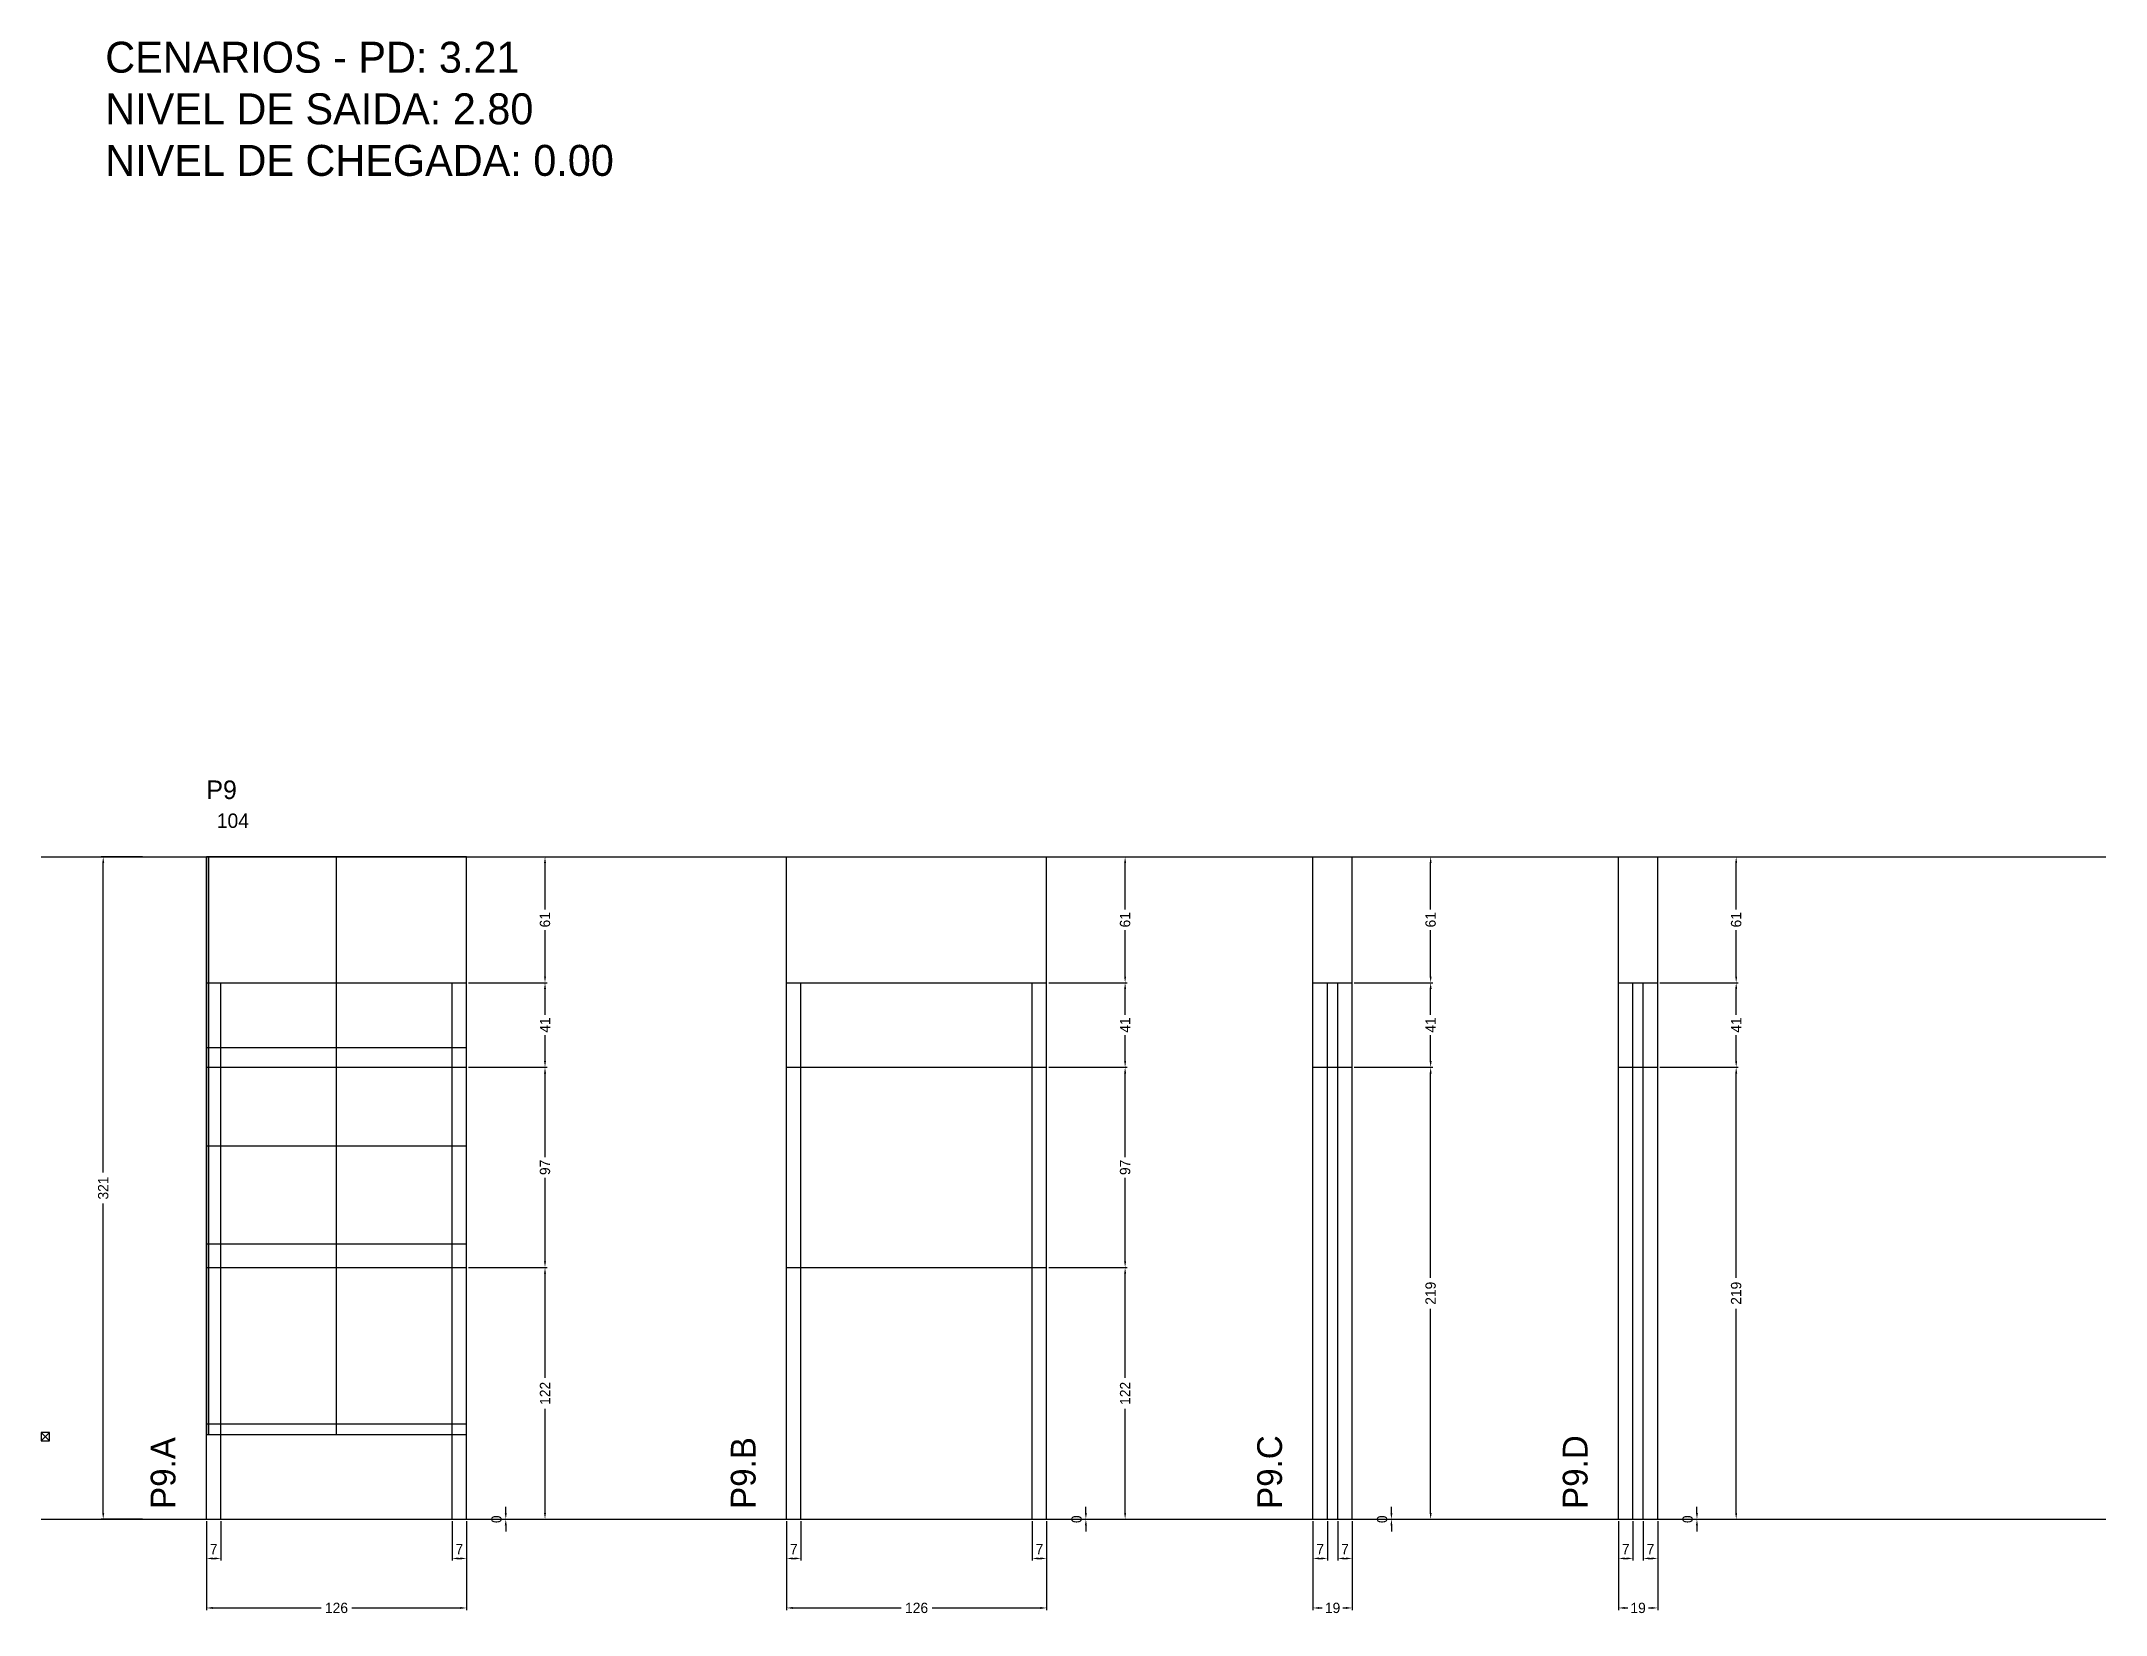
# Model space of a CAD drawing. Header units: centimetres. Extents: x -8500 to 4345, y -467 to 295.
# Drawn here: x -7000 to -6000, y -467 to 295 of the extents above; entities that cross this region are included whole.
import ezdxf

# ---------------------------------------------------------------- set-up
doc = ezdxf.new("R2010")
doc.units = ezdxf.units.CM
doc.linetypes.add('DASHED', pattern=[2, -2])
for name, color, linetype in [('CHAPA', 140, 'Continuous'), ('COTA', 241, 'Continuous'), ('Madeira', 30, 'Continuous'), ('MEIO_PONT', 160, 'Continuous'), ('NOMENCLATURA', 7, 'Continuous'), ('Nível', 160, 'Continuous'), ('Painéis', 200, 'Continuous'), ('Perfil Metálico', 150, 'Continuous'), ('SARR_2.2x7', 40, 'Continuous'), ('SARRAFO DE PRESSAO', 200, 'Continuous'), ('texto', 7, 'Continuous'), ('TEXTO_GERAL', 7, 'Continuous')]:
    doc.layers.add(name, color=color, linetype=linetype)
doc.dimstyles.new('PAINEL-NOVA', dxfattribs={"dimtxt": 5, "dimasz": 3, "dimexe": 1, "dimexo": 1, "dimgap": 1, "dimtad": 1, "dimcen": 2.5, "dimazin": 3, "dimtfac": 1, "dimtmove": 0, "dimatfit": 3})

msp = doc.modelspace()

# ---------------------------------------------------------------- texts
at = {"layer": 'NOMENCLATURA'}
for s, p in [('CENARIOS - PD: 3.21', (-6969, 280)), ('NIVEL DE SAIDA: 2.80', (-6969, 255)), ('NIVEL DE CHEGADA: 0.00', (-6969, 230))]:
    msp.add_text(s, height=15, dxfattribs=at).set_placement(p)
for s, p in [('P9.A', (-6935, -416)), ('P9.B', (-6654, -416)), ('P9.C', (-6399, -416)), ('P9.D', (-6251, -416))]:
    msp.add_text(s, height=12, rotation=90, dxfattribs=at).set_placement(p)
at = {"layer": 'texto'}
msp.add_text('104', height=7, dxfattribs=at).set_placement((-6915, -86))
at = {"layer": 'TEXTO_GERAL'}
msp.add_text('P9', height=9, dxfattribs=at).set_placement((-6920, -72))

# ---------------------------------------------------------------- blocks, each defined once
blk = doc.blocks.new('_CLOSEDFILLED')
at = {"color": 0, "linetype": 'BYBLOCK'}
blk.add_solid([(-1, 0.16), (0, 0), (-1, -0.16)], dxfattribs=at)
blk = doc.blocks.new('*D1')
for p, q in [((-6951, -100), (-6971, -100)), ((-6970, -253), (-6970, -103)), ((-6970, -418), (-6970, -268)), ((-6951, -421), (-6971, -421))]:
    blk.add_line(p, q)
at = {"layer": 'Defpoints'}
for p in [(-6950, -100), (-6970, -421), (-6950, -421)]:
    blk.add_point(p, dxfattribs=at)
at = {"layer": 'COTA', "xscale": 3, "yscale": 3}
for p, rotation in [((-6970, -100), 90), ((-6970, -421), 270)]:
    blk.add_blockref('_CLOSEDFILLED', p, dxfattribs=dict(at, rotation=rotation))
at = {"layer": 'COTA', "insert": (-6970, -260.5), "char_height": 5, "attachment_point": 5, "rotation": 90}
blk.add_mtext('321', dxfattribs=at)
blk = doc.blocks.new('MULDURA')
at = {"layer": 'Paineis'}
for p, q in [((0, 0), (4, 4)), ((4, 0), (0, 4))]:
    blk.add_line(p, q, dxfattribs=at)
blk.add_lwpolyline([(0, 0), (4, 0), (4, 4), (0, 4)], close=True, dxfattribs=at)
blk = doc.blocks.new('*D3')
at = {"color": 4}
for p, q in [((-6793, -299), (-6755, -299)), ((-6756, -352.5), (-6756, -302)), ((-6756, -418), (-6756, -367.5)), ((-6793, -421), (-6755, -421))]:
    blk.add_line(p, q, dxfattribs=at)
at = {"layer": 'Defpoints'}
for p in [(-6794, -299), (-6794, -421), (-6756, -421)]:
    blk.add_point(p, dxfattribs=at)
at = {"layer": 'COTA', "color": 4, "xscale": 3, "yscale": 3}
for p, rotation in [((-6756, -299), 90), ((-6756, -421), 270)]:
    blk.add_blockref('_CLOSEDFILLED', p, dxfattribs=dict(at, rotation=rotation))
at = {"layer": 'COTA', "color": 4, "insert": (-6756, -360), "char_height": 5, "attachment_point": 5, "rotation": 90}
blk.add_mtext('122', dxfattribs=at)
blk = doc.blocks.new('*D4')
at = {"color": 4}
for p, q in [((-6793, -202), (-6755, -202)), ((-6756, -245.5), (-6756, -205)), ((-6756, -296), (-6756, -255.5)), ((-6793, -299), (-6755, -299))]:
    blk.add_line(p, q, dxfattribs=at)
at = {"layer": 'Defpoints'}
for p in [(-6794, -202), (-6794, -299), (-6756, -299)]:
    blk.add_point(p, dxfattribs=at)
at = {"layer": 'COTA', "color": 4, "xscale": 3, "yscale": 3}
for p, rotation in [((-6756, -202), 90), ((-6756, -299), 270)]:
    blk.add_blockref('_CLOSEDFILLED', p, dxfattribs=dict(at, rotation=rotation))
at = {"layer": 'COTA', "color": 4, "insert": (-6756, -250.5), "char_height": 5, "attachment_point": 5, "rotation": 90}
blk.add_mtext('97', dxfattribs=at)
blk = doc.blocks.new('*D5')
at = {"color": 4}
for p, q in [((-6793, -161), (-6755, -161)), ((-6756, -176.5), (-6756, -164)), ((-6756, -199), (-6756, -186.5)), ((-6793, -202), (-6755, -202))]:
    blk.add_line(p, q, dxfattribs=at)
at = {"layer": 'Defpoints'}
for p in [(-6794, -161), (-6794, -202), (-6756, -202)]:
    blk.add_point(p, dxfattribs=at)
at = {"layer": 'COTA', "color": 4, "xscale": 3, "yscale": 3}
for p, rotation in [((-6756, -161), 90), ((-6756, -202), 270)]:
    blk.add_blockref('_CLOSEDFILLED', p, dxfattribs=dict(at, rotation=rotation))
at = {"layer": 'COTA', "color": 4, "insert": (-6756, -181.5), "char_height": 5, "attachment_point": 5, "rotation": 90}
blk.add_mtext('41', dxfattribs=at)
blk = doc.blocks.new('*D6')
at = {"color": 4}
for p, q in [((-6793, -100), (-6755, -100)), ((-6756, -125.5), (-6756, -103)), ((-6756, -158), (-6756, -135.5)), ((-6793, -161), (-6755, -161))]:
    blk.add_line(p, q, dxfattribs=at)
at = {"layer": 'Defpoints'}
for p in [(-6794, -100), (-6794, -161), (-6756, -161)]:
    blk.add_point(p, dxfattribs=at)
at = {"layer": 'COTA', "color": 4, "xscale": 3, "yscale": 3}
for p, rotation in [((-6756, -100), 90), ((-6756, -161), 270)]:
    blk.add_blockref('_CLOSEDFILLED', p, dxfattribs=dict(at, rotation=rotation))
at = {"layer": 'COTA', "color": 4, "insert": (-6756, -130.5), "char_height": 5, "attachment_point": 5, "rotation": 90}
blk.add_mtext('61', dxfattribs=at)
blk = doc.blocks.new('*D7')
at = {"color": 4}
for p, q in [((-6920, -422), (-6920, -441)), ((-6913, -422), (-6913, -441)), ((-6917, -440), (-6916, -440))]:
    blk.add_line(p, q, dxfattribs=at)
at = {"layer": 'Defpoints'}
for p in [(-6920, -421), (-6913, -421), (-6920, -440)]:
    blk.add_point(p, dxfattribs=at)
at = {"layer": 'COTA', "color": 4, "xscale": 3, "yscale": 3, "rotation": 180}
blk.add_blockref('_CLOSEDFILLED', (-6920, -440), dxfattribs=at)
at = {"layer": 'COTA', "color": 4, "xscale": 3, "yscale": 3}
blk.add_blockref('_CLOSEDFILLED', (-6913, -440), dxfattribs=at)
at = {"layer": 'COTA', "color": 4, "insert": (-6916.5, -435.5), "char_height": 5, "attachment_point": 5}
blk.add_mtext('7', dxfattribs=at)
blk = doc.blocks.new('*D8')
at = {"color": 4}
for p, q in [((-6801, -422), (-6801, -441)), ((-6794, -422), (-6794, -441)), ((-6798, -440), (-6797, -440))]:
    blk.add_line(p, q, dxfattribs=at)
at = {"layer": 'Defpoints'}
for p in [(-6801, -421), (-6794, -421), (-6801, -440)]:
    blk.add_point(p, dxfattribs=at)
at = {"layer": 'COTA', "color": 4, "xscale": 3, "yscale": 3, "rotation": 180}
blk.add_blockref('_CLOSEDFILLED', (-6801, -440), dxfattribs=at)
at = {"layer": 'COTA', "color": 4, "xscale": 3, "yscale": 3}
blk.add_blockref('_CLOSEDFILLED', (-6794, -440), dxfattribs=at)
at = {"layer": 'COTA', "color": 4, "insert": (-6797.5, -435.5), "char_height": 5, "attachment_point": 5}
blk.add_mtext('7', dxfattribs=at)
blk = doc.blocks.new('*D9')
at = {"color": 4}
for p, q in [((-6920, -422), (-6920, -465)), ((-6794, -422), (-6794, -465)), ((-6917, -464), (-6864.5, -464)), ((-6849.5, -464), (-6797, -464))]:
    blk.add_line(p, q, dxfattribs=at)
at = {"layer": 'Defpoints'}
for p in [(-6920, -421), (-6794, -421), (-6920, -464)]:
    blk.add_point(p, dxfattribs=at)
at = {"layer": 'COTA', "color": 4, "xscale": 3, "yscale": 3, "rotation": 180}
blk.add_blockref('_CLOSEDFILLED', (-6920, -464), dxfattribs=at)
at = {"layer": 'COTA', "color": 4, "xscale": 3, "yscale": 3}
blk.add_blockref('_CLOSEDFILLED', (-6794, -464), dxfattribs=at)
at = {"layer": 'COTA', "color": 4, "insert": (-6857, -464), "char_height": 5, "attachment_point": 5}
blk.add_mtext('126', dxfattribs=at)
blk = doc.blocks.new('*D11')
at = {"color": 4}
for p, q in [((-6512, -299), (-6474, -299)), ((-6475, -352.5), (-6475, -302)), ((-6475, -418), (-6475, -367.5)), ((-6512, -421), (-6474, -421))]:
    blk.add_line(p, q, dxfattribs=at)
at = {"layer": 'Defpoints'}
for p in [(-6513, -299), (-6513, -421), (-6475, -421)]:
    blk.add_point(p, dxfattribs=at)
at = {"layer": 'COTA', "color": 4, "xscale": 3, "yscale": 3}
for p, rotation in [((-6475, -299), 90), ((-6475, -421), 270)]:
    blk.add_blockref('_CLOSEDFILLED', p, dxfattribs=dict(at, rotation=rotation))
at = {"layer": 'COTA', "color": 4, "insert": (-6475, -360), "char_height": 5, "attachment_point": 5, "rotation": 90}
blk.add_mtext('122', dxfattribs=at)
blk = doc.blocks.new('*D12')
at = {"color": 4}
for p, q in [((-6512, -202), (-6474, -202)), ((-6475, -245.5), (-6475, -205)), ((-6475, -296), (-6475, -255.5)), ((-6512, -299), (-6474, -299))]:
    blk.add_line(p, q, dxfattribs=at)
at = {"layer": 'Defpoints'}
for p in [(-6513, -202), (-6513, -299), (-6475, -299)]:
    blk.add_point(p, dxfattribs=at)
at = {"layer": 'COTA', "color": 4, "xscale": 3, "yscale": 3}
for p, rotation in [((-6475, -202), 90), ((-6475, -299), 270)]:
    blk.add_blockref('_CLOSEDFILLED', p, dxfattribs=dict(at, rotation=rotation))
at = {"layer": 'COTA', "color": 4, "insert": (-6475, -250.5), "char_height": 5, "attachment_point": 5, "rotation": 90}
blk.add_mtext('97', dxfattribs=at)
blk = doc.blocks.new('*D13')
at = {"color": 4}
for p, q in [((-6512, -161), (-6474, -161)), ((-6475, -176.5), (-6475, -164)), ((-6475, -199), (-6475, -186.5)), ((-6512, -202), (-6474, -202))]:
    blk.add_line(p, q, dxfattribs=at)
at = {"layer": 'Defpoints'}
for p in [(-6513, -161), (-6513, -202), (-6475, -202)]:
    blk.add_point(p, dxfattribs=at)
at = {"layer": 'COTA', "color": 4, "xscale": 3, "yscale": 3}
for p, rotation in [((-6475, -161), 90), ((-6475, -202), 270)]:
    blk.add_blockref('_CLOSEDFILLED', p, dxfattribs=dict(at, rotation=rotation))
at = {"layer": 'COTA', "color": 4, "insert": (-6475, -181.5), "char_height": 5, "attachment_point": 5, "rotation": 90}
blk.add_mtext('41', dxfattribs=at)
blk = doc.blocks.new('*D14')
at = {"color": 4}
for p, q in [((-6512, -100), (-6474, -100)), ((-6475, -125.5), (-6475, -103)), ((-6475, -158), (-6475, -135.5)), ((-6512, -161), (-6474, -161))]:
    blk.add_line(p, q, dxfattribs=at)
at = {"layer": 'Defpoints'}
for p in [(-6513, -100), (-6513, -161), (-6475, -161)]:
    blk.add_point(p, dxfattribs=at)
at = {"layer": 'COTA', "color": 4, "xscale": 3, "yscale": 3}
for p, rotation in [((-6475, -100), 90), ((-6475, -161), 270)]:
    blk.add_blockref('_CLOSEDFILLED', p, dxfattribs=dict(at, rotation=rotation))
at = {"layer": 'COTA', "color": 4, "insert": (-6475, -130.5), "char_height": 5, "attachment_point": 5, "rotation": 90}
blk.add_mtext('61', dxfattribs=at)
blk = doc.blocks.new('*D15')
at = {"color": 4}
for p, q in [((-6639, -422), (-6639, -441)), ((-6632, -422), (-6632, -441)), ((-6636, -440), (-6635, -440))]:
    blk.add_line(p, q, dxfattribs=at)
at = {"layer": 'Defpoints'}
for p in [(-6639, -421), (-6632, -421), (-6639, -440)]:
    blk.add_point(p, dxfattribs=at)
at = {"layer": 'COTA', "color": 4, "xscale": 3, "yscale": 3, "rotation": 180}
blk.add_blockref('_CLOSEDFILLED', (-6639, -440), dxfattribs=at)
at = {"layer": 'COTA', "color": 4, "xscale": 3, "yscale": 3}
blk.add_blockref('_CLOSEDFILLED', (-6632, -440), dxfattribs=at)
at = {"layer": 'COTA', "color": 4, "insert": (-6635.5, -435.5), "char_height": 5, "attachment_point": 5}
blk.add_mtext('7', dxfattribs=at)
blk = doc.blocks.new('*D16')
at = {"color": 4}
for p, q in [((-6520, -422), (-6520, -441)), ((-6513, -422), (-6513, -441)), ((-6517, -440), (-6516, -440))]:
    blk.add_line(p, q, dxfattribs=at)
at = {"layer": 'Defpoints'}
for p in [(-6520, -421), (-6513, -421), (-6520, -440)]:
    blk.add_point(p, dxfattribs=at)
at = {"layer": 'COTA', "color": 4, "xscale": 3, "yscale": 3, "rotation": 180}
blk.add_blockref('_CLOSEDFILLED', (-6520, -440), dxfattribs=at)
at = {"layer": 'COTA', "color": 4, "xscale": 3, "yscale": 3}
blk.add_blockref('_CLOSEDFILLED', (-6513, -440), dxfattribs=at)
at = {"layer": 'COTA', "color": 4, "insert": (-6516.5, -435.5), "char_height": 5, "attachment_point": 5}
blk.add_mtext('7', dxfattribs=at)
blk = doc.blocks.new('*D17')
at = {"color": 4}
for p, q in [((-6639, -422), (-6639, -465)), ((-6513, -422), (-6513, -465)), ((-6636, -464), (-6583.5, -464)), ((-6568.5, -464), (-6516, -464))]:
    blk.add_line(p, q, dxfattribs=at)
at = {"layer": 'Defpoints'}
for p in [(-6639, -421), (-6513, -421), (-6639, -464)]:
    blk.add_point(p, dxfattribs=at)
at = {"layer": 'COTA', "color": 4, "xscale": 3, "yscale": 3, "rotation": 180}
blk.add_blockref('_CLOSEDFILLED', (-6639, -464), dxfattribs=at)
at = {"layer": 'COTA', "color": 4, "xscale": 3, "yscale": 3}
blk.add_blockref('_CLOSEDFILLED', (-6513, -464), dxfattribs=at)
at = {"layer": 'COTA', "color": 4, "insert": (-6576, -464), "char_height": 5, "attachment_point": 5}
blk.add_mtext('126', dxfattribs=at)
blk = doc.blocks.new('*D19')
at = {"color": 4}
for p, q in [((-6364, -202), (-6326, -202)), ((-6327, -304), (-6327, -205)), ((-6327, -418), (-6327, -319)), ((-6364, -421), (-6326, -421))]:
    blk.add_line(p, q, dxfattribs=at)
at = {"layer": 'Defpoints'}
for p in [(-6365, -202), (-6365, -421), (-6327, -421)]:
    blk.add_point(p, dxfattribs=at)
at = {"layer": 'COTA', "color": 4, "xscale": 3, "yscale": 3}
for p, rotation in [((-6327, -202), 90), ((-6327, -421), 270)]:
    blk.add_blockref('_CLOSEDFILLED', p, dxfattribs=dict(at, rotation=rotation))
at = {"layer": 'COTA', "color": 4, "insert": (-6327, -311.5), "char_height": 5, "attachment_point": 5, "rotation": 90}
blk.add_mtext('219', dxfattribs=at)
blk = doc.blocks.new('*D20')
at = {"color": 4}
for p, q in [((-6364, -161), (-6326, -161)), ((-6327, -176.5), (-6327, -164)), ((-6327, -199), (-6327, -186.5)), ((-6364, -202), (-6326, -202))]:
    blk.add_line(p, q, dxfattribs=at)
at = {"layer": 'Defpoints'}
for p in [(-6365, -161), (-6365, -202), (-6327, -202)]:
    blk.add_point(p, dxfattribs=at)
at = {"layer": 'COTA', "color": 4, "xscale": 3, "yscale": 3}
for p, rotation in [((-6327, -161), 90), ((-6327, -202), 270)]:
    blk.add_blockref('_CLOSEDFILLED', p, dxfattribs=dict(at, rotation=rotation))
at = {"layer": 'COTA', "color": 4, "insert": (-6327, -181.5), "char_height": 5, "attachment_point": 5, "rotation": 90}
blk.add_mtext('41', dxfattribs=at)
blk = doc.blocks.new('*D21')
at = {"color": 4}
for p, q in [((-6364, -100), (-6326, -100)), ((-6327, -125.5), (-6327, -103)), ((-6327, -158), (-6327, -135.5)), ((-6364, -161), (-6326, -161))]:
    blk.add_line(p, q, dxfattribs=at)
at = {"layer": 'Defpoints'}
for p in [(-6365, -100), (-6365, -161), (-6327, -161)]:
    blk.add_point(p, dxfattribs=at)
at = {"layer": 'COTA', "color": 4, "xscale": 3, "yscale": 3}
for p, rotation in [((-6327, -100), 90), ((-6327, -161), 270)]:
    blk.add_blockref('_CLOSEDFILLED', p, dxfattribs=dict(at, rotation=rotation))
at = {"layer": 'COTA', "color": 4, "insert": (-6327, -130.5), "char_height": 5, "attachment_point": 5, "rotation": 90}
blk.add_mtext('61', dxfattribs=at)
blk = doc.blocks.new('*D22')
at = {"color": 4}
for p, q in [((-6384, -422), (-6384, -441)), ((-6377, -422), (-6377, -441)), ((-6381, -440), (-6380, -440))]:
    blk.add_line(p, q, dxfattribs=at)
at = {"layer": 'Defpoints'}
for p in [(-6384, -421), (-6377, -421), (-6384, -440)]:
    blk.add_point(p, dxfattribs=at)
at = {"layer": 'COTA', "color": 4, "xscale": 3, "yscale": 3, "rotation": 180}
blk.add_blockref('_CLOSEDFILLED', (-6384, -440), dxfattribs=at)
at = {"layer": 'COTA', "color": 4, "xscale": 3, "yscale": 3}
blk.add_blockref('_CLOSEDFILLED', (-6377, -440), dxfattribs=at)
at = {"layer": 'COTA', "color": 4, "insert": (-6380.5, -435.5), "char_height": 5, "attachment_point": 5}
blk.add_mtext('7', dxfattribs=at)
blk = doc.blocks.new('*D23')
at = {"color": 4}
for p, q in [((-6372, -422), (-6372, -441)), ((-6365, -422), (-6365, -441)), ((-6369, -440), (-6368, -440))]:
    blk.add_line(p, q, dxfattribs=at)
at = {"layer": 'Defpoints'}
for p in [(-6372, -421), (-6365, -421), (-6372, -440)]:
    blk.add_point(p, dxfattribs=at)
at = {"layer": 'COTA', "color": 4, "xscale": 3, "yscale": 3, "rotation": 180}
blk.add_blockref('_CLOSEDFILLED', (-6372, -440), dxfattribs=at)
at = {"layer": 'COTA', "color": 4, "xscale": 3, "yscale": 3}
blk.add_blockref('_CLOSEDFILLED', (-6365, -440), dxfattribs=at)
at = {"layer": 'COTA', "color": 4, "insert": (-6368.5, -435.5), "char_height": 5, "attachment_point": 5}
blk.add_mtext('7', dxfattribs=at)
blk = doc.blocks.new('*D24')
at = {"color": 4}
for p, q in [((-6384, -422), (-6384, -465)), ((-6365, -422), (-6365, -465)), ((-6381, -464), (-6379.5, -464)), ((-6369.5, -464), (-6368, -464))]:
    blk.add_line(p, q, dxfattribs=at)
at = {"layer": 'Defpoints'}
for p in [(-6384, -421), (-6365, -421), (-6384, -464)]:
    blk.add_point(p, dxfattribs=at)
at = {"layer": 'COTA', "color": 4, "xscale": 3, "yscale": 3, "rotation": 180}
blk.add_blockref('_CLOSEDFILLED', (-6384, -464), dxfattribs=at)
at = {"layer": 'COTA', "color": 4, "xscale": 3, "yscale": 3}
blk.add_blockref('_CLOSEDFILLED', (-6365, -464), dxfattribs=at)
at = {"layer": 'COTA', "color": 4, "insert": (-6374.5, -464), "char_height": 5, "attachment_point": 5}
blk.add_mtext('19', dxfattribs=at)
blk = doc.blocks.new('*D26')
at = {"color": 4}
for p, q in [((-6216, -202), (-6178, -202)), ((-6179, -304), (-6179, -205)), ((-6179, -418), (-6179, -319)), ((-6216, -421), (-6178, -421))]:
    blk.add_line(p, q, dxfattribs=at)
at = {"layer": 'Defpoints'}
for p in [(-6217, -202), (-6217, -421), (-6179, -421)]:
    blk.add_point(p, dxfattribs=at)
at = {"layer": 'COTA', "color": 4, "xscale": 3, "yscale": 3}
for p, rotation in [((-6179, -202), 90), ((-6179, -421), 270)]:
    blk.add_blockref('_CLOSEDFILLED', p, dxfattribs=dict(at, rotation=rotation))
at = {"layer": 'COTA', "color": 4, "insert": (-6179, -311.5), "char_height": 5, "attachment_point": 5, "rotation": 90}
blk.add_mtext('219', dxfattribs=at)
blk = doc.blocks.new('*D27')
at = {"color": 4}
for p, q in [((-6216, -161), (-6178, -161)), ((-6179, -176.5), (-6179, -164)), ((-6179, -199), (-6179, -186.5)), ((-6216, -202), (-6178, -202))]:
    blk.add_line(p, q, dxfattribs=at)
at = {"layer": 'Defpoints'}
for p in [(-6217, -161), (-6217, -202), (-6179, -202)]:
    blk.add_point(p, dxfattribs=at)
at = {"layer": 'COTA', "color": 4, "xscale": 3, "yscale": 3}
for p, rotation in [((-6179, -161), 90), ((-6179, -202), 270)]:
    blk.add_blockref('_CLOSEDFILLED', p, dxfattribs=dict(at, rotation=rotation))
at = {"layer": 'COTA', "color": 4, "insert": (-6179, -181.5), "char_height": 5, "attachment_point": 5, "rotation": 90}
blk.add_mtext('41', dxfattribs=at)
blk = doc.blocks.new('*D28')
at = {"color": 4}
for p, q in [((-6216, -100), (-6178, -100)), ((-6179, -125.5), (-6179, -103)), ((-6179, -158), (-6179, -135.5)), ((-6216, -161), (-6178, -161))]:
    blk.add_line(p, q, dxfattribs=at)
at = {"layer": 'Defpoints'}
for p in [(-6217, -100), (-6217, -161), (-6179, -161)]:
    blk.add_point(p, dxfattribs=at)
at = {"layer": 'COTA', "color": 4, "xscale": 3, "yscale": 3}
for p, rotation in [((-6179, -100), 90), ((-6179, -161), 270)]:
    blk.add_blockref('_CLOSEDFILLED', p, dxfattribs=dict(at, rotation=rotation))
at = {"layer": 'COTA', "color": 4, "insert": (-6179, -130.5), "char_height": 5, "attachment_point": 5, "rotation": 90}
blk.add_mtext('61', dxfattribs=at)
blk = doc.blocks.new('*D29')
at = {"color": 4}
for p, q in [((-6236, -422), (-6236, -441)), ((-6229, -422), (-6229, -441)), ((-6233, -440), (-6232, -440))]:
    blk.add_line(p, q, dxfattribs=at)
at = {"layer": 'Defpoints'}
for p in [(-6236, -421), (-6229, -421), (-6236, -440)]:
    blk.add_point(p, dxfattribs=at)
at = {"layer": 'COTA', "color": 4, "xscale": 3, "yscale": 3, "rotation": 180}
blk.add_blockref('_CLOSEDFILLED', (-6236, -440), dxfattribs=at)
at = {"layer": 'COTA', "color": 4, "xscale": 3, "yscale": 3}
blk.add_blockref('_CLOSEDFILLED', (-6229, -440), dxfattribs=at)
at = {"layer": 'COTA', "color": 4, "insert": (-6232.5, -435.5), "char_height": 5, "attachment_point": 5}
blk.add_mtext('7', dxfattribs=at)
blk = doc.blocks.new('*D30')
at = {"color": 4}
for p, q in [((-6224, -422), (-6224, -441)), ((-6217, -422), (-6217, -441)), ((-6221, -440), (-6220, -440))]:
    blk.add_line(p, q, dxfattribs=at)
at = {"layer": 'Defpoints'}
for p in [(-6224, -421), (-6217, -421), (-6224, -440)]:
    blk.add_point(p, dxfattribs=at)
at = {"layer": 'COTA', "color": 4, "xscale": 3, "yscale": 3, "rotation": 180}
blk.add_blockref('_CLOSEDFILLED', (-6224, -440), dxfattribs=at)
at = {"layer": 'COTA', "color": 4, "xscale": 3, "yscale": 3}
blk.add_blockref('_CLOSEDFILLED', (-6217, -440), dxfattribs=at)
at = {"layer": 'COTA', "color": 4, "insert": (-6220.5, -435.5), "char_height": 5, "attachment_point": 5}
blk.add_mtext('7', dxfattribs=at)
blk = doc.blocks.new('*D31')
at = {"color": 4}
for p, q in [((-6236, -422), (-6236, -465)), ((-6217, -422), (-6217, -465)), ((-6233, -464), (-6231.5, -464)), ((-6221.5, -464), (-6220, -464))]:
    blk.add_line(p, q, dxfattribs=at)
at = {"layer": 'Defpoints'}
for p in [(-6236, -421), (-6217, -421), (-6236, -464)]:
    blk.add_point(p, dxfattribs=at)
at = {"layer": 'COTA', "color": 4, "xscale": 3, "yscale": 3, "rotation": 180}
blk.add_blockref('_CLOSEDFILLED', (-6236, -464), dxfattribs=at)
at = {"layer": 'COTA', "color": 4, "xscale": 3, "yscale": 3}
blk.add_blockref('_CLOSEDFILLED', (-6217, -464), dxfattribs=at)
at = {"layer": 'COTA', "color": 4, "insert": (-6226.5, -464), "char_height": 5, "attachment_point": 5}
blk.add_mtext('19', dxfattribs=at)

# ---------------------------------------------------------------- dimensions: what is measured, and where the dimension line sits
at = {"layer": 'COTA'}
dim = msp.add_linear_dim(base=(-6970, -421), p1=(-6950, -421), p2=(-6950, -100), angle=90, dimstyle='PAINEL-NOVA', dxfattribs=at)
dim.commit()
dim.dimension.update_dxf_attribs({"geometry": '*D1', "text_midpoint": (-6970, -260.5)})
at = {"layer": 'COTA', "color": 4}
for base, p1, p2, picture, middle in [((-6756, -161), (-6794, -161), (-6794, -100), '*D6', (-6756, -130.5)), ((-6475, -161), (-6513, -161), (-6513, -100), '*D14', (-6475, -130.5)), ((-6327, -161), (-6365, -161), (-6365, -100), '*D21', (-6327, -130.5)), ((-6179, -161), (-6217, -161), (-6217, -100), '*D28', (-6179, -130.5)), ((-6756, -202), (-6794, -202), (-6794, -161), '*D5', (-6756, -181.5)), ((-6475, -202), (-6513, -202), (-6513, -161), '*D13', (-6475, -181.5)), ((-6327, -202), (-6365, -202), (-6365, -161), '*D20', (-6327, -181.5)), ((-6179, -202), (-6217, -202), (-6217, -161), '*D27', (-6179, -181.5)), ((-6756, -299), (-6794, -299), (-6794, -202), '*D4', (-6756, -250.5)), ((-6475, -299), (-6513, -299), (-6513, -202), '*D12', (-6475, -250.5)), ((-6327, -421), (-6365, -421), (-6365, -202), '*D19', (-6327, -311.5)), ((-6179, -421), (-6217, -421), (-6217, -202), '*D26', (-6179, -311.5)), ((-6756, -421), (-6794, -421), (-6794, -299), '*D3', (-6756, -360)), ((-6475, -421), (-6513, -421), (-6513, -299), '*D11', (-6475, -360))]:
    dim = msp.add_linear_dim(base=base, p1=p1, p2=p2, angle=90, dimstyle='PAINEL-NOVA', dxfattribs=at)
    dim.commit()
    dim.dimension.update_dxf_attribs({"geometry": picture, "text_midpoint": middle})
for base, p1, p2 in [((-6775, -421), (-6794, -421), (-6794, -421)), ((-6494, -421), (-6513, -421), (-6513, -421)), ((-6346, -421), (-6365, -421), (-6365, -421)), ((-6198, -421), (-6217, -421), (-6217, -421))]:
    msp.add_linear_dim(base=base, p1=p1, p2=p2, angle=90, dimstyle='PAINEL-NOVA', dxfattribs=at).render()
for base, p1, p2, picture, middle in [((-6920, -440), (-6920, -421), (-6913, -421), '*D7', (-6916.5, -435.5)), ((-6920, -464), (-6920, -421), (-6794, -421), '*D9', (-6857, -464)), ((-6801, -440), (-6801, -421), (-6794, -421), '*D8', (-6797.5, -435.5)), ((-6639, -440), (-6639, -421), (-6632, -421), '*D15', (-6635.5, -435.5)), ((-6639, -464), (-6639, -421), (-6513, -421), '*D17', (-6576, -464)), ((-6520, -440), (-6520, -421), (-6513, -421), '*D16', (-6516.5, -435.5)), ((-6384, -440), (-6384, -421), (-6377, -421), '*D22', (-6380.5, -435.5)), ((-6384, -464), (-6384, -421), (-6365, -421), '*D24', (-6374.5, -464)), ((-6372, -440), (-6372, -421), (-6365, -421), '*D23', (-6368.5, -435.5)), ((-6236, -440), (-6236, -421), (-6229, -421), '*D29', (-6232.5, -435.5)), ((-6236, -464), (-6236, -421), (-6217, -421), '*D31', (-6226.5, -464)), ((-6224, -440), (-6224, -421), (-6217, -421), '*D30', (-6220.5, -435.5))]:
    dim = msp.add_linear_dim(base=base, p1=p1, p2=p2, dimstyle='PAINEL-NOVA', dxfattribs=at)
    dim.commit()
    dim.dimension.update_dxf_attribs({"geometry": picture, "text_midpoint": middle})

# ---------------------------------------------------------------- linework, layer by layer
at = {"layer": 'CHAPA'}
msp.add_lwpolyline([(-6920, -380), (-6918.8, -380), (-6918.8, -100), (-6920, -100)], close=True, dxfattribs=at)
at = {"layer": 'COTA'}
for p, q in [((-6920, -161), (-6920, -100)), ((-6920, -100), (-6794, -100)), ((-6794, -161), (-6794, -100)), ((-6639, -161), (-6639, -100)), ((-6639, -100), (-6513, -100)), ((-6513, -161), (-6513, -100)), ((-6384, -161), (-6384, -100)), ((-6384, -100), (-6365, -100)), ((-6365, -161), (-6365, -100)), ((-6236, -161), (-6236, -100)), ((-6236, -100), (-6217, -100)), ((-6217, -161), (-6217, -100))]:
    msp.add_line(p, q, dxfattribs=at)
at = {"layer": 'Madeira'}
for points in [[(-6920, -192.4), (-6794, -192.4)], [(-6920, -287.6), (-6794, -287.6)]]:
    msp.add_lwpolyline(points, dxfattribs=at)
at = {"layer": 'MEIO_PONT'}
msp.add_lwpolyline([(-6920, -240), (-6794, -240)], dxfattribs=at)
at = {"layer": 'Nível', "linetype": 'DASHED'}
for points in [[(-7000, -100), (-6000, -100)], [(-7000, -421), (-6000, -421)]]:
    msp.add_lwpolyline(points, dxfattribs=at)
at = {"layer": 'Painéis'}
for p, q in [((-6920, -161), (-6794, -161)), ((-6920, -421), (-6920, -161)), ((-6794, -421), (-6794, -161)), ((-6639, -161), (-6513, -161)), ((-6639, -421), (-6639, -161)), ((-6513, -421), (-6513, -161)), ((-6384, -161), (-6365, -161)), ((-6384, -421), (-6384, -161)), ((-6365, -421), (-6365, -161)), ((-6236, -161), (-6217, -161)), ((-6236, -421), (-6236, -161)), ((-6217, -421), (-6217, -161)), ((-6920, -202), (-6794, -202)), ((-6639, -202), (-6513, -202)), ((-6384, -202), (-6365, -202)), ((-6236, -202), (-6217, -202)), ((-6920, -299), (-6794, -299)), ((-6639, -299), (-6513, -299)), ((-6920, -421), (-6794, -421)), ((-6639, -421), (-6513, -421)), ((-6384, -421), (-6365, -421)), ((-6236, -421), (-6217, -421))]:
    msp.add_line(p, q, dxfattribs=at)
msp.add_lwpolyline([(-6920, -380), (-6794, -380), (-6794, -100), (-6920, -100)], close=True, dxfattribs=at)
at = {"layer": 'Perfil Metálico'}
msp.add_line((-6857, -380), (-6857, -100), dxfattribs=at)
at = {"layer": 'SARR_2.2x7'}
for points in [[(-6913, -299), (-6913, -161)], [(-6801, -299), (-6801, -161)], [(-6632, -299), (-6632, -161)], [(-6520, -299), (-6520, -161)], [(-6377, -421), (-6377, -161)], [(-6372, -421), (-6372, -161)], [(-6229, -421), (-6229, -161)], [(-6224, -421), (-6224, -161)], [(-6913, -421), (-6913, -299)], [(-6801, -421), (-6801, -299)], [(-6632, -421), (-6632, -299)], [(-6520, -421), (-6520, -299)]]:
    msp.add_lwpolyline(points, dxfattribs=at)
at = {"layer": 'SARRAFO DE PRESSAO'}
msp.add_lwpolyline([(-6920, -380), (-6794, -380), (-6794, -375), (-6920, -375)], close=True, dxfattribs=at)

# ---------------------------------------------------------------- block references
at = {"layer": 'COTA'}
msp.add_blockref('MULDURA', (-7000, -383), dxfattribs=at)

msp.set_redraw_order([(e.dxf.handle, doc.entitydb.next_handle()) for e in msp.query("TEXT MTEXT ATTDEF DIMENSION ARC_DIMENSION")])  # texts and dimensions are drawn at this point

doc.saveas('drawing.dxf')
